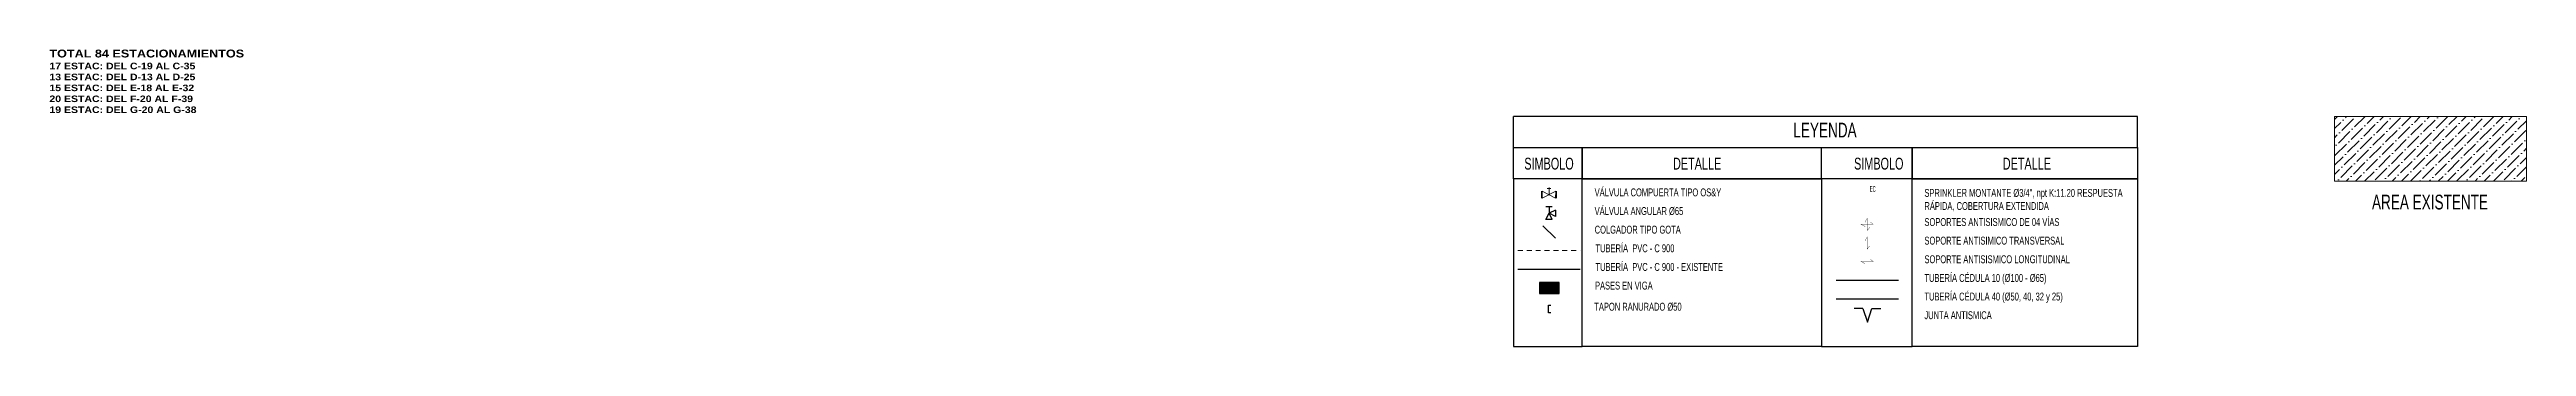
# Model space of a CAD drawing. Header units: millimetres. Extents: x 2085 to 2829, y 1352 to 1631.
# Drawn here: x 2115 to 2177.8, y 1431.7 to 1439.3 of the extents above; entities that cross this region are included whole.
import ezdxf
from ezdxf.enums import TextEntityAlignment as Align

# ---------------------------------------------------------------- set-up
doc = ezdxf.new("R2010")
doc.units = ezdxf.units.MM
doc.set_wipeout_variables(frame=1)
for name, pattern in [('DASHED2', [0.375, 0.25, -0.125]), ('HIDDEN', [0.375, 0.25, -0.125]), ('HIDDEN2', [0.1875, 0.125, -0.0625])]:
    doc.linetypes.add(name, pattern=pattern)
doc.layers.get('0').update_dxf_attribs({"color": 251, "lineweight": 9})
for name, color, linetype, lineweight in [('000 SOS 911 - ACCESORIOS ACI', 3, 'Continuous', 20), ('000 SOS 911 ACCESORIOS', 3, 'Continuous', 20), ('000 SOS 911 Membrete', 7, 'Continuous', 25), ('000 SOS 911 ROCIADORES', 5, 'Continuous', 25), ('000 SOS 911 SOPORTES ACI', 3, 'Continuous', 25), ('000 SOS 911 TEXTOS ACI', 7, 'Continuous', 9), ('000 SOS 911 TUB. ENTERRADA  ACI', 5, 'DASHED2', 25), ('000 SOS 911 TUBERIA ACI', 3, 'Continuous', 25), ('000 SOS 911 TUBERIA ENTERRADA', 5, 'HIDDEN', 0), ('A-TEXTO-AMBIENTES', 251, 'Continuous', 9)]:
    doc.layers.add(name, color=color, linetype=linetype, lineweight=lineweight)
doc.styles.add('ESC-50', font='romans.shx', dxfattribs={"width": 0.9, "height": 0.1})
doc.styles.add('PIPE', font='ARIALN.TTF', dxfattribs={"width": 0.8})
doc.styles.add('R160-75', font='ariblk.ttf', dxfattribs={"height": 0.6})
doc.linetypes.add('Fire-50-Wall', pattern='A,0.5,-0.075,["I",ESC-50,S=1,R=0,X=-0.03,Y=-0.05],-0.05', length=0.625)

msp = doc.modelspace()

# ---------------------------------------------------------------- texts
at = {"layer": '000 SOS 911 TEXTOS ACI', "attachment_point": 1, "style": 'PIPE'}
for s, width, insert, char_height in [('LEYENDA', 1.48192, (2159.22, 1437.429, 0), 0.3752), ('SIMBOLO', 1.48192, (2152.396, 1436.539, 0), 0.3), ('DETALLE', 1.48192, (2156.168, 1436.539, 0), 0.3), ('SIMBOLO', 1.48192, (2160.76, 1436.539, 0), 0.3), ('DETALLE', 1.48192, (2164.532, 1436.539, 0), 0.3), ('VÁLVULA COMPUERTA TIPO OS&Y', 4.43217, (2154.18, 1435.759, 0), 0.2), ('\\A1;SPRINKLER MONTANTE %%C3/4", npt K:11.20 RESPUESTA RÁPIDA, COBERTURA EXTENDIDA', 4.96453, (2162.544, 1435.746, 0), 0.2), ('AREA EXISTENTE', 3.14384, (2173.896, 1435.6, 0), 0.3752), ('VÁLVULA ANGULAR %%C65', 3.52709, (2154.18, 1435.285, 0), 0.2), ('SOPORTES ANTISISMICO DE 04 VÍAS', 3.80759, (2162.545, 1435.006, 0), 0.2), ('COLGADOR TIPO GOTA', 2.902, (2154.181, 1434.812, 0), 0.2), ('TUBERÍA  PVC - C 900', 3.54431, (2154.201, 1434.339, 0), 0.2), ('SOPORTE ANTISIMICO TRANSVERSAL', 3.47536, (2162.545, 1434.533, 0), 0.2), ('TUBERÍA  PVC - C 900 - EXISTENTE', 3.54431, (2154.201, 1433.865, 0), 0.2), ('TUBERÍA CÉDULA 10 (%%C100 - %%C65)', 3.54431, (2162.545, 1433.586, 0), 0.2), ('SOPORTE ANTISISMICO LONGITUDINAL', 3.54431, (2162.545, 1434.06, 0), 0.2), ('PASES EN VIGA', 3.54431, (2154.189, 1433.392, 0), 0.2), ('TUBERÍA CÉDULA 40 (%%C50, 40, 32 y 25)', 3.54431, (2162.545, 1433.113, 0), 0.2), ('TAPON RANURADO Ø50', 3.54431, (2154.171, 1432.855, 0), 0.2), ('JUNTA ANTISMICA', 3.54431, (2162.545, 1432.639, 0), 0.2)]:
    msp.add_mtext_dynamic_manual_height_columns(s, width=width, gutter_width=1.915, heights=[0], dxfattribs=dict(at, insert=insert, char_height=char_height))
at = {"layer": 'A-TEXTO-AMBIENTES', "insert": (2114.987, 1439.286), "char_height": 0.2, "width": 10.72512, "attachment_point": 1, "style": 'R160-75'}
msp.add_mtext('TOTAL 84 ESTACIONAMIENTOS \\P{\\H0.83333x;17 ESTAC: DEL C-19 AL C-35\\P13 ESTAC: DEL D-13 AL D-25\\P15 ESTAC: DEL E-18 AL E-32\\P20 ESTAC: DEL F-20 AL F-39\\P19 ESTAC: DEL G-20 AL G-38}', dxfattribs=at)

# ---------------------------------------------------------------- blocks, each defined once
blk = doc.blocks.new('Soporte Longitudinal')
at = {"layer": '000 SOS 911 SOPORTES ACI', "const_width": 0.02}
blk.add_lwpolyline([(-0.14, -0.15), (-0.4, 0), (0.4, 0), (0.2, 0.16)], dxfattribs=at)
blk = doc.blocks.new('015')
at = {"layer": '000 SOS 911 - ACCESORIOS ACI', "lineweight": 30}
for p, q in [((1808.368, 1494.473), (1808.473, 1494.421)), ((1808.368, 1494.473), (1808.368, 1494.369)), ((1808.368, 1494.369), (1808.473, 1494.421)), ((1808.42, 1494.525), (1808.525, 1494.525)), ((1808.42, 1494.317), (1808.473, 1494.421)), ((1808.42, 1494.317), (1808.525, 1494.317)), ((1808.525, 1494.317), (1808.473, 1494.421))]:
    blk.add_line(p, q, dxfattribs=at)
blk.add_lwpolyline([(1808.473, 1494.525), (1808.473, 1494.421)], dxfattribs=at)
blk = doc.blocks.new('005')
at = {"layer": '000 SOS 911 ACCESORIOS'}
for p, q in [((1806.761, 1494.128), (1806.978, 1494.012)), ((1806.978, 1494.128), (1806.761, 1494.012)), ((1806.761, 1494.012), (1806.761, 1494.128)), ((1806.84, 1494.172), (1806.9, 1494.172)), ((1806.87, 1494.07), (1806.87, 1494.187)), ((1806.978, 1494.012), (1806.978, 1494.128))]:
    blk.add_line(p, q, dxfattribs=at)
blk = doc.blocks.new('002')
at = {"layer": '000 SOS 911 ROCIADORES', "color": 5, "style": 'PIPE', "width": 0.641273}
blk.add_text('EC', height=0.1469, dxfattribs=at).set_placement((2884.569, 1470.262, 0), (2884.719, 1470.262, 0), align=Align.FIT)
blk.add_wipeout([(2884.601, 1470.177), (2884.601, 1470.178), (2884.601, 1470.179), (2884.601, 1470.18), (2884.601, 1470.182), (2884.601, 1470.183), (2884.601, 1470.184), (2884.601, 1470.185), (2884.601, 1470.186), (2884.601, 1470.188), (2884.601, 1470.189), (2884.6, 1470.19), (2884.6, 1470.191), (2884.6, 1470.192), (2884.6, 1470.194), (2884.6, 1470.195), (2884.599, 1470.196), (2884.599, 1470.197), (2884.599, 1470.198), (2884.599, 1470.199), (2884.598, 1470.201), (2884.598, 1470.202), (2884.598, 1470.203), (2884.597, 1470.204), (2884.597, 1470.205), (2884.597, 1470.206), (2884.596, 1470.207), (2884.596, 1470.209), (2884.596, 1470.21), (2884.595, 1470.211), (2884.595, 1470.212), (2884.594, 1470.213), (2884.594, 1470.214), (2884.593, 1470.215), (2884.593, 1470.216), (2884.592, 1470.217), (2884.592, 1470.218), (2884.591, 1470.22), (2884.591, 1470.221), (2884.59, 1470.222), (2884.59, 1470.223), (2884.589, 1470.224), (2884.588, 1470.225), (2884.588, 1470.226), (2884.587, 1470.227), (2884.587, 1470.228), (2884.586, 1470.229), (2884.585, 1470.23), (2884.585, 1470.231), (2884.584, 1470.232), (2884.583, 1470.233), (2884.582, 1470.234), (2884.582, 1470.235), (2884.581, 1470.236), (2884.58, 1470.237), (2884.579, 1470.238), (2884.579, 1470.238), (2884.578, 1470.239), (2884.577, 1470.24), (2884.576, 1470.241), (2884.576, 1470.242), (2884.575, 1470.243), (2884.574, 1470.244), (2884.573, 1470.245), (2884.572, 1470.245), (2884.571, 1470.246), (2884.57, 1470.247), (2884.57, 1470.248), (2884.569, 1470.249), (2884.568, 1470.249), (2884.567, 1470.25), (2884.566, 1470.251), (2884.565, 1470.252), (2884.564, 1470.252), (2884.563, 1470.253), (2884.562, 1470.254), (2884.561, 1470.255), (2884.56, 1470.255), (2884.559, 1470.256), (2884.558, 1470.257), (2884.557, 1470.257), (2884.556, 1470.258), (2884.555, 1470.259), (2884.554, 1470.259), (2884.553, 1470.26), (2884.552, 1470.26), (2884.551, 1470.261), (2884.55, 1470.261), (2884.549, 1470.262), (2884.548, 1470.263), (2884.547, 1470.263), (2884.546, 1470.264), (2884.544, 1470.264), (2884.543, 1470.264), (2884.542, 1470.265), (2884.541, 1470.265), (2884.54, 1470.266), (2884.539, 1470.266), (2884.538, 1470.267), (2884.537, 1470.267), (2884.536, 1470.267), (2884.534, 1470.268), (2884.533, 1470.268), (2884.532, 1470.268), (2884.531, 1470.269), (2884.53, 1470.269), (2884.529, 1470.269), (2884.527, 1470.27), (2884.526, 1470.27), (2884.525, 1470.27), (2884.524, 1470.27), (2884.523, 1470.271), (2884.522, 1470.271), (2884.52, 1470.271), (2884.519, 1470.271), (2884.518, 1470.271), (2884.517, 1470.271), (2884.516, 1470.272), (2884.514, 1470.272), (2884.513, 1470.272), (2884.512, 1470.272), (2884.511, 1470.272), (2884.51, 1470.272), (2884.508, 1470.272), (2884.507, 1470.272), (2884.506, 1470.272), (2884.505, 1470.272), (2884.504, 1470.272), (2884.503, 1470.272), (2884.501, 1470.272), (2884.5, 1470.272), (2884.499, 1470.272), (2884.498, 1470.272), (2884.497, 1470.272), (2884.495, 1470.271), (2884.494, 1470.271), (2884.493, 1470.271), (2884.492, 1470.271), (2884.491, 1470.271), (2884.489, 1470.271), (2884.488, 1470.27), (2884.487, 1470.27), (2884.486, 1470.27), (2884.485, 1470.27), (2884.484, 1470.269), (2884.482, 1470.269), (2884.481, 1470.269), (2884.48, 1470.268), (2884.479, 1470.268), (2884.478, 1470.268), (2884.477, 1470.267), (2884.476, 1470.267), (2884.474, 1470.267), (2884.473, 1470.266), (2884.472, 1470.266), (2884.471, 1470.265), (2884.47, 1470.265), (2884.469, 1470.264), (2884.468, 1470.264), (2884.467, 1470.264), (2884.466, 1470.263), (2884.464, 1470.263), (2884.463, 1470.262), (2884.462, 1470.261), (2884.461, 1470.261), (2884.46, 1470.26), (2884.459, 1470.26), (2884.458, 1470.259), (2884.457, 1470.259), (2884.456, 1470.258), (2884.455, 1470.257), (2884.454, 1470.257), (2884.453, 1470.256), (2884.452, 1470.255), (2884.451, 1470.255), (2884.45, 1470.254), (2884.449, 1470.253), (2884.448, 1470.252), (2884.447, 1470.252), (2884.446, 1470.251), (2884.445, 1470.25), (2884.444, 1470.249), (2884.444, 1470.249), (2884.443, 1470.248), (2884.442, 1470.247), (2884.441, 1470.246), (2884.44, 1470.245), (2884.439, 1470.245), (2884.438, 1470.244), (2884.437, 1470.243), (2884.437, 1470.242), (2884.436, 1470.241), (2884.435, 1470.24), (2884.434, 1470.239), (2884.433, 1470.238), (2884.433, 1470.238), (2884.432, 1470.237), (2884.431, 1470.236), (2884.43, 1470.235), (2884.43, 1470.234), (2884.429, 1470.233), (2884.428, 1470.232), (2884.428, 1470.231), (2884.427, 1470.23), (2884.426, 1470.229), (2884.426, 1470.228), (2884.425, 1470.227), (2884.424, 1470.226), (2884.424, 1470.225), (2884.423, 1470.224), (2884.423, 1470.223), (2884.422, 1470.222), (2884.422, 1470.221), (2884.421, 1470.22), (2884.42, 1470.218), (2884.42, 1470.217), (2884.419, 1470.216), (2884.419, 1470.215), (2884.418, 1470.214), (2884.418, 1470.213), (2884.418, 1470.212), (2884.417, 1470.211), (2884.417, 1470.21), (2884.416, 1470.209), (2884.416, 1470.207), (2884.416, 1470.206), (2884.415, 1470.205), (2884.415, 1470.204), (2884.414, 1470.203), (2884.414, 1470.202), (2884.414, 1470.201), (2884.414, 1470.199), (2884.413, 1470.198), (2884.413, 1470.197), (2884.413, 1470.196), (2884.413, 1470.195), (2884.412, 1470.194), (2884.412, 1470.192), (2884.412, 1470.191), (2884.412, 1470.19), (2884.412, 1470.189), (2884.411, 1470.188), (2884.411, 1470.186), (2884.411, 1470.185), (2884.411, 1470.184), (2884.411, 1470.183), (2884.411, 1470.182), (2884.411, 1470.18), (2884.411, 1470.179), (2884.411, 1470.178), (2884.411, 1470.177), (2884.411, 1470.176), (2884.411, 1470.174), (2884.411, 1470.173), (2884.411, 1470.172), (2884.411, 1470.171), (2884.411, 1470.17), (2884.411, 1470.168), (2884.411, 1470.167), (2884.411, 1470.166), (2884.412, 1470.165), (2884.412, 1470.164), (2884.412, 1470.163), (2884.412, 1470.161), (2884.412, 1470.16), (2884.413, 1470.159), (2884.413, 1470.158), (2884.413, 1470.157), (2884.413, 1470.155), (2884.414, 1470.154), (2884.414, 1470.153), (2884.414, 1470.152), (2884.414, 1470.151), (2884.415, 1470.15), (2884.415, 1470.149), (2884.416, 1470.147), (2884.416, 1470.146), (2884.416, 1470.145), (2884.417, 1470.144), (2884.417, 1470.143), (2884.418, 1470.142), (2884.418, 1470.141), (2884.418, 1470.14), (2884.419, 1470.138), (2884.419, 1470.137), (2884.42, 1470.136), (2884.42, 1470.135), (2884.421, 1470.134), (2884.422, 1470.133), (2884.422, 1470.132), (2884.423, 1470.131), (2884.423, 1470.13), (2884.424, 1470.129), (2884.424, 1470.128), (2884.425, 1470.127), (2884.426, 1470.126), (2884.426, 1470.125), (2884.427, 1470.124), (2884.428, 1470.123), (2884.428, 1470.122), (2884.429, 1470.121), (2884.43, 1470.12), (2884.43, 1470.119), (2884.431, 1470.118), (2884.432, 1470.117), (2884.433, 1470.116), (2884.433, 1470.115), (2884.434, 1470.114), (2884.435, 1470.113), (2884.436, 1470.113), (2884.437, 1470.112), (2884.437, 1470.111), (2884.438, 1470.11), (2884.439, 1470.109), (2884.44, 1470.108), (2884.441, 1470.107), (2884.442, 1470.107), (2884.443, 1470.106), (2884.444, 1470.105), (2884.444, 1470.104), (2884.445, 1470.103), (2884.446, 1470.103), (2884.447, 1470.102), (2884.448, 1470.101), (2884.449, 1470.1), (2884.45, 1470.1), (2884.451, 1470.099), (2884.452, 1470.098), (2884.453, 1470.098), (2884.454, 1470.097), (2884.455, 1470.096), (2884.456, 1470.096), (2884.457, 1470.095), (2884.458, 1470.095), (2884.459, 1470.094), (2884.46, 1470.093), (2884.461, 1470.093), (2884.462, 1470.092), (2884.463, 1470.092), (2884.464, 1470.091), (2884.466, 1470.091), (2884.467, 1470.09), (2884.468, 1470.09), (2884.469, 1470.089), (2884.47, 1470.089), (2884.471, 1470.088), (2884.472, 1470.088), (2884.473, 1470.087), (2884.474, 1470.087), (2884.476, 1470.087), (2884.477, 1470.086), (2884.478, 1470.086), (2884.479, 1470.086), (2884.48, 1470.085), (2884.481, 1470.085), (2884.482, 1470.085), (2884.484, 1470.084), (2884.485, 1470.084), (2884.486, 1470.084), (2884.487, 1470.084), (2884.488, 1470.083), (2884.489, 1470.083), (2884.491, 1470.083), (2884.492, 1470.083), (2884.493, 1470.082), (2884.494, 1470.082), (2884.495, 1470.082), (2884.497, 1470.082), (2884.498, 1470.082), (2884.499, 1470.082), (2884.5, 1470.082), (2884.501, 1470.082), (2884.503, 1470.082), (2884.504, 1470.082), (2884.505, 1470.082), (2884.506, 1470.082), (2884.507, 1470.082), (2884.508, 1470.082), (2884.51, 1470.082), (2884.511, 1470.082), (2884.512, 1470.082), (2884.513, 1470.082), (2884.514, 1470.082), (2884.516, 1470.082), (2884.517, 1470.082), (2884.518, 1470.082), (2884.519, 1470.082), (2884.52, 1470.083), (2884.522, 1470.083), (2884.523, 1470.083), (2884.524, 1470.083), (2884.525, 1470.084), (2884.526, 1470.084), (2884.527, 1470.084), (2884.529, 1470.084), (2884.53, 1470.085), (2884.531, 1470.085), (2884.532, 1470.085), (2884.533, 1470.086), (2884.534, 1470.086), (2884.536, 1470.086), (2884.537, 1470.087), (2884.538, 1470.087), (2884.539, 1470.087), (2884.54, 1470.088), (2884.541, 1470.088), (2884.542, 1470.089), (2884.543, 1470.089), (2884.544, 1470.09), (2884.546, 1470.09), (2884.547, 1470.091), (2884.548, 1470.091), (2884.549, 1470.092), (2884.55, 1470.092), (2884.551, 1470.093), (2884.552, 1470.093), (2884.553, 1470.094), (2884.554, 1470.095), (2884.555, 1470.095), (2884.556, 1470.096), (2884.557, 1470.096), (2884.558, 1470.097), (2884.559, 1470.098), (2884.56, 1470.098), (2884.561, 1470.099), (2884.562, 1470.1), (2884.563, 1470.1), (2884.564, 1470.101), (2884.565, 1470.102), (2884.566, 1470.103), (2884.567, 1470.103), (2884.568, 1470.104), (2884.569, 1470.105), (2884.57, 1470.106), (2884.57, 1470.107), (2884.571, 1470.107), (2884.572, 1470.108), (2884.573, 1470.109), (2884.574, 1470.11), (2884.575, 1470.111), (2884.576, 1470.112), (2884.576, 1470.113), (2884.577, 1470.113), (2884.578, 1470.114), (2884.579, 1470.115), (2884.579, 1470.116), (2884.58, 1470.117), (2884.581, 1470.118), (2884.582, 1470.119), (2884.582, 1470.12), (2884.583, 1470.121), (2884.584, 1470.122), (2884.585, 1470.123), (2884.585, 1470.124), (2884.586, 1470.125), (2884.587, 1470.126), (2884.587, 1470.127), (2884.588, 1470.128), (2884.588, 1470.129), (2884.589, 1470.13), (2884.59, 1470.131), (2884.59, 1470.132), (2884.591, 1470.133), (2884.591, 1470.134), (2884.592, 1470.135), (2884.592, 1470.136), (2884.593, 1470.137), (2884.593, 1470.138), (2884.594, 1470.14), (2884.594, 1470.141), (2884.595, 1470.142), (2884.595, 1470.143), (2884.596, 1470.144), (2884.596, 1470.145), (2884.596, 1470.146), (2884.597, 1470.147), (2884.597, 1470.149), (2884.597, 1470.15), (2884.598, 1470.151), (2884.598, 1470.152), (2884.598, 1470.153), (2884.599, 1470.154), (2884.599, 1470.155), (2884.599, 1470.157), (2884.599, 1470.158), (2884.6, 1470.159), (2884.6, 1470.16), (2884.6, 1470.161), (2884.6, 1470.163), (2884.6, 1470.164), (2884.601, 1470.165), (2884.601, 1470.166), (2884.601, 1470.167), (2884.601, 1470.168), (2884.601, 1470.17), (2884.601, 1470.171), (2884.601, 1470.172), (2884.601, 1470.173), (2884.601, 1470.174), (2884.601, 1470.176)]).translate(0, 0, 0).dxf.layer = '000 SOS 911 ROCIADORES'
blk = doc.blocks.new('JUNTA ANTI')
at = {"layer": '000 SOS 911 TUBERIA ACI', "color": 1}
for p, q in [((157.27, 103.3, 0), (157.03, 104.04, 0)), ((157.52, 104.04, 0), (157.27, 103.3, 0))]:
    blk.add_line(p, q, dxfattribs=at)
at = {"layer": '000 SOS 911 TUBERIA ACI', "color": 1, "ltscale": 0.25, "elevation": 0}
for points in [[(157.03, 104.04), (156.55, 104.04)], [(157.52, 104.04), (157.99, 104.04)]]:
    blk.add_lwpolyline(points, dxfattribs=at)
blk = doc.blocks.new('PASE EN VIGA')
at = {"layer": '000 SOS 911 TUB. ENTERRADA  ACI'}
h = blk.add_hatch(dxfattribs=at)
h.set_pattern_fill('ANSI31', color=6, scale=0.0046)
h.paths.add_polyline_path([(2188.783, 1180.57), (2188.783, 1180.71), (2188.533, 1180.71), (2188.533, 1180.57)])
at = {"layer": '000 SOS 911 TUB. ENTERRADA  ACI', "color": 6, "linetype": 'ByBlock'}
blk.add_lwpolyline([(2188.533, 1180.57), (2188.783, 1180.57), (2188.783, 1180.71), (2188.533, 1180.71)], close=True, dxfattribs=at)

# ---------------------------------------------------------------- hatches: boundary and pattern name
h = msp.add_hatch()
h.set_pattern_fill('ANSI36', color=4, scale=0.052)
h.set_pattern_definition([(45, (1946.7084, 1283.65783), (0.0875575, 0.32104416), [0.41275, -0.08255, 0, -0.08255])])
h.paths.add_polyline_path([(2177.814, 1437.587), (2172.945, 1437.587), (2172.945, 1435.942), (2177.814, 1435.942)])

# ---------------------------------------------------------------- linework, layer by layer
at = {"color": 4, "elevation": 0}
msp.add_lwpolyline([(2172.945, 1437.587), (2177.814, 1437.587), (2177.814, 1435.942), (2172.945, 1435.942)], close=True, dxfattribs=at)
at = {"layer": '000 SOS 911 ACCESORIOS', "elevation": 0}
for points in [[(2152.832, 1435.692), (2152.831, 1435.511)], [(2153.212, 1435.691), (2153.211, 1435.509)]]:
    msp.add_lwpolyline(points, dxfattribs=at)
at = {"layer": '000 SOS 911 Membrete', "elevation": 0}
for points in [[(2152.121, 1436.796), (2167.945, 1436.797), (2167.945, 1437.587), (2152.121, 1437.586)], [(2152.121, 1436.797), (2152.121, 1437.586)]]:
    msp.add_lwpolyline(points, dxfattribs=at)
for points in [[(2153.865, 1436.007), (2152.121, 1436.007), (2152.121, 1436.797), (2153.865, 1436.797)], [(2153.865, 1436.797), (2162.23, 1436.797), (2162.23, 1436.007), (2153.865, 1436.007)], [(2162.23, 1436.007), (2159.93, 1436.007), (2159.93, 1436.797), (2162.23, 1436.797)], [(2162.23, 1436.797), (2167.945, 1436.797), (2167.945, 1436.007), (2162.23, 1436.007)], [(2152.121, 1431.743), (2153.865, 1431.743), (2153.865, 1436.007), (2152.121, 1436.007)], [(2153.865, 1436.007), (2159.93, 1436.007), (2159.931, 1431.744), (2153.865, 1431.743)], [(2159.931, 1431.744), (2162.23, 1431.744), (2162.23, 1436.007), (2159.93, 1436.007)], [(2162.23, 1436.007), (2167.945, 1436.007), (2167.946, 1431.744), (2162.23, 1431.744)]]:
    msp.add_lwpolyline(points, close=True, dxfattribs=at)
at = {"layer": '000 SOS 911 TUB. ENTERRADA  ACI', "linetype": 'Fire-50-Wall', "lineweight": 30, "elevation": 0}
msp.add_lwpolyline([(2152.234, 1433.707), (2153.814, 1433.707)], dxfattribs=at)
at = {"layer": '000 SOS 911 TUBERIA ACI'}
msp.add_line((2153.184, 1434.499, 0), (2152.864, 1434.809, 0), dxfattribs=at)
at = {"layer": '000 SOS 911 TUBERIA ACI', "elevation": 0}
for points in [[(2160.306, 1433.428), (2161.885, 1433.428)], [(2160.306, 1432.955), (2161.885, 1432.955)]]:
    msp.add_lwpolyline(points, dxfattribs=at)
at = {"layer": '000 SOS 911 TUBERIA ACI'}
msp.add_lwpolyline([(2153.067, 1432.602), (2153.008, 1432.602), (2153.008, 1432.793), (2153.067, 1432.793)], dxfattribs=at)
at = {"layer": '000 SOS 911 TUBERIA ENTERRADA', "linetype": 'HIDDEN2', "elevation": 0}
msp.add_lwpolyline([(2152.234, 1434.181), (2153.814, 1434.181)], dxfattribs=at)

# ---------------------------------------------------------------- block references
at = {"layer": '000 SOS 911 ACCESORIOS', "xscale": 1.560371944063234, "yscale": 1.560371944063234, "zscale": 1.560371944063234, "rotation": 359.8327714372416}
msp.add_blockref('005', (-673.159, -887.465, 0), dxfattribs=at)
at = {"layer": '000 SOS 911 ACCESORIOS', "xscale": -1.546875, "yscale": 1.546875, "zscale": 1.546875}
msp.add_blockref('015', (4950.504, -876.555, 0), dxfattribs=at)
at = {"layer": '000 SOS 911 SOPORTES ACI', "xscale": 0.384521484375, "yscale": 0.384521484375, "zscale": 0.384521484375}
for p in [(2161.095, 1434.848, 0), (2161.095, 1433.902, 0)]:
    msp.add_blockref('Soporte Longitudinal', p, dxfattribs=at)
at = {"layer": '000 SOS 911 SOPORTES ACI', "xscale": 0.384521484375, "yscale": 0.384521484375, "zscale": 0.384521484375, "rotation": 270}
for p in [(2161.095, 1434.848, 0), (2161.095, 1434.375, 0)]:
    msp.add_blockref('Soporte Longitudinal', p, dxfattribs=at)
at = {"layer": '000 SOS 911 TUB. ENTERRADA  ACI', "xscale": 2, "yscale": 2, "zscale": 2}
msp.add_blockref('PASE EN VIGA', (-2224.289, -928.047, 0), dxfattribs=at)
at = {"layer": '000 SOS 911 TUBERIA ACI', "color": 4, "xscale": -0.46875, "yscale": 0.46875, "zscale": 0.46875}
msp.add_blockref('JUNTA ANTI', (2234.818, 1383.941, 0), dxfattribs=at)

msp.set_redraw_order([(e.dxf.handle, doc.entitydb.next_handle()) for e in msp.query("TEXT MTEXT ATTDEF DIMENSION ARC_DIMENSION")])  # texts and dimensions are drawn at this point

# ---------------------------------------------------------------- next in the draw order: block references
at = {"layer": '000 SOS 911 ROCIADORES'}
msp.add_blockref('002', (-723.411, -34.588, 0), dxfattribs=at)

doc.saveas('drawing.dxf')
